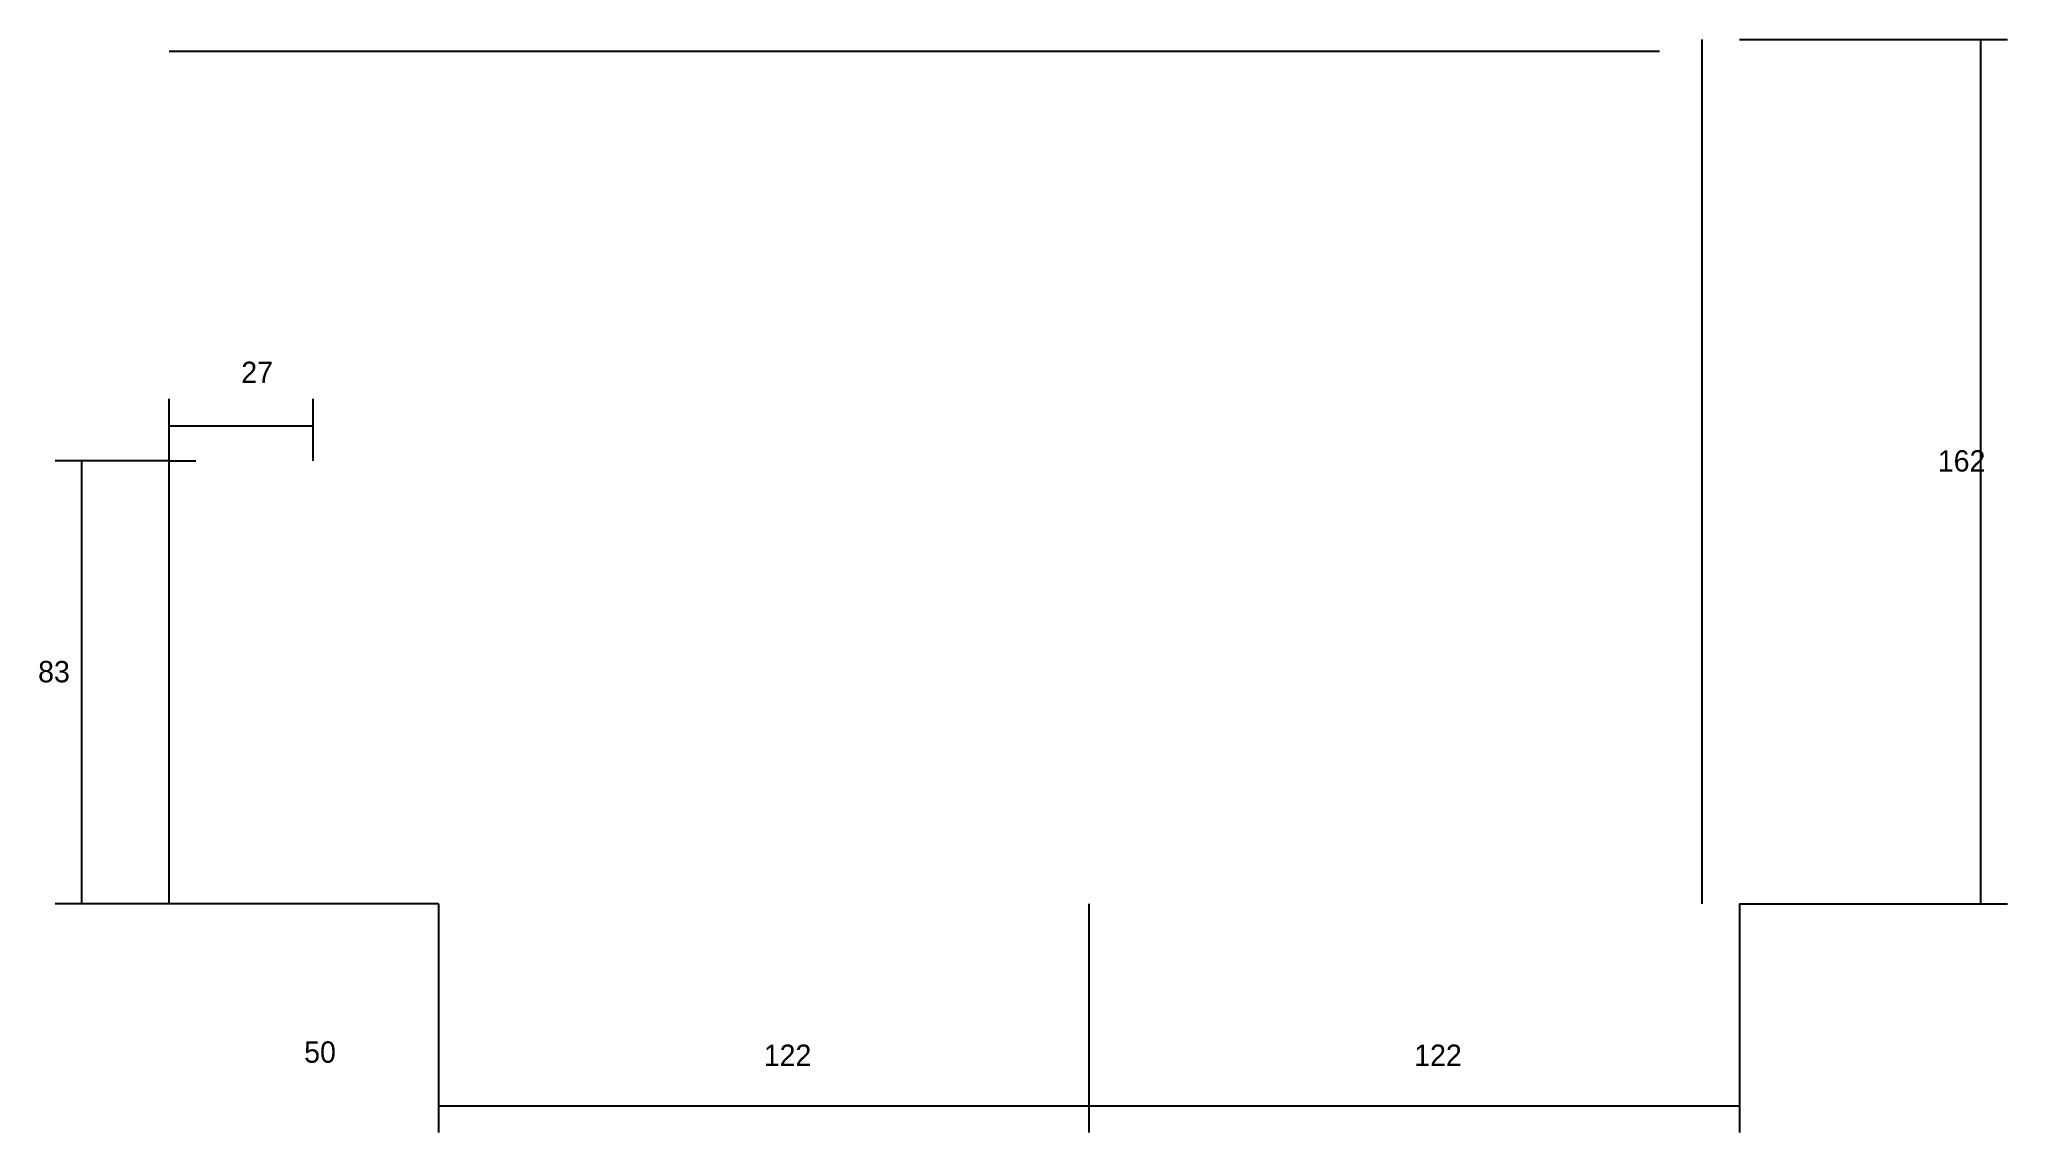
# Model space of a CAD drawing. Header units: metres. Extents: x -2848 to 22762, y -49062 to 1016.
# Drawn here: x 13543.7 to 13912.9, y -46887 to -46682.1 of the extents above; entities that cross this region are included whole.
import ezdxf

# ---------------------------------------------------------------- set-up
doc = ezdxf.new("R2010")
doc.units = ezdxf.units.M
doc.layers.add('COTA', color=4, linetype='Continuous')
doc.layers.add('SARR_2.2x7', color=40, linetype='Continuous')

msp = doc.modelspace()

# ---------------------------------------------------------------- texts
at = {"layer": 'COTA'}
for s, p in [('27', (13581.6, -46746.5)), ('162', (13899.8, -46763.1)), ('83', (13543.5, -46802.6)), ('50', (13593.4, -46873.9)), ('122', (13679.6, -46874.5)), ('122', (13801.6, -46874.5))]:
    msp.add_text(s, height=4, dxfattribs=at).set_placement(p)

# ---------------------------------------------------------------- linework, layer by layer
at = {"layer": 'COTA'}
for p, q in [((13862.6, -46682.1), (13912.9, -46682.1)), ((13907.9, -46844.1), (13907.9, -46682.1)), ((13568.1, -46761.1), (13568.1, -46749.5)), ((13595.1, -46761.1), (13595.1, -46749.5)), ((13568.1, -46754.5), (13595.1, -46754.5)), ((13568.1, -46761.1), (13546.7, -46761.1)), ((13551.7, -46844.1), (13551.7, -46761.1)), ((13568.1, -46844.1), (13568.1, -46761.1)), ((13568.1, -46761.1), (13573.1, -46761.1)), ((13568.1, -46844.1), (13546.7, -46844.1)), ((13618.6, -46844.1), (13563.1, -46844.1)), ((13618.6, -46844.1), (13618.6, -46887)), ((13740.6, -46844.1), (13740.6, -46887)), ((13740.6, -46844.1), (13740.6, -46887)), ((13862.6, -46844.1), (13862.6, -46887)), ((13862.6, -46844.1), (13912.9, -46844.1)), ((13618.6, -46882), (13740.6, -46882)), ((13740.6, -46882), (13862.6, -46882))]:
    msp.add_line(p, q, dxfattribs=at)
at = {"layer": 'SARR_2.2x7'}
for p, q in [((13568.1, -46684.3), (13618.6, -46684.3)), ((13618.6, -46684.3), (13740.6, -46684.3)), ((13740.6, -46684.3), (13847.6, -46684.3)), ((13855.6, -46844.1), (13855.6, -46682.1))]:
    msp.add_line(p, q, dxfattribs=at)

msp.set_redraw_order([(e.dxf.handle, doc.entitydb.next_handle()) for e in msp.query("TEXT MTEXT ATTDEF DIMENSION ARC_DIMENSION")])  # texts and dimensions are drawn at this point

doc.saveas('drawing.dxf')
